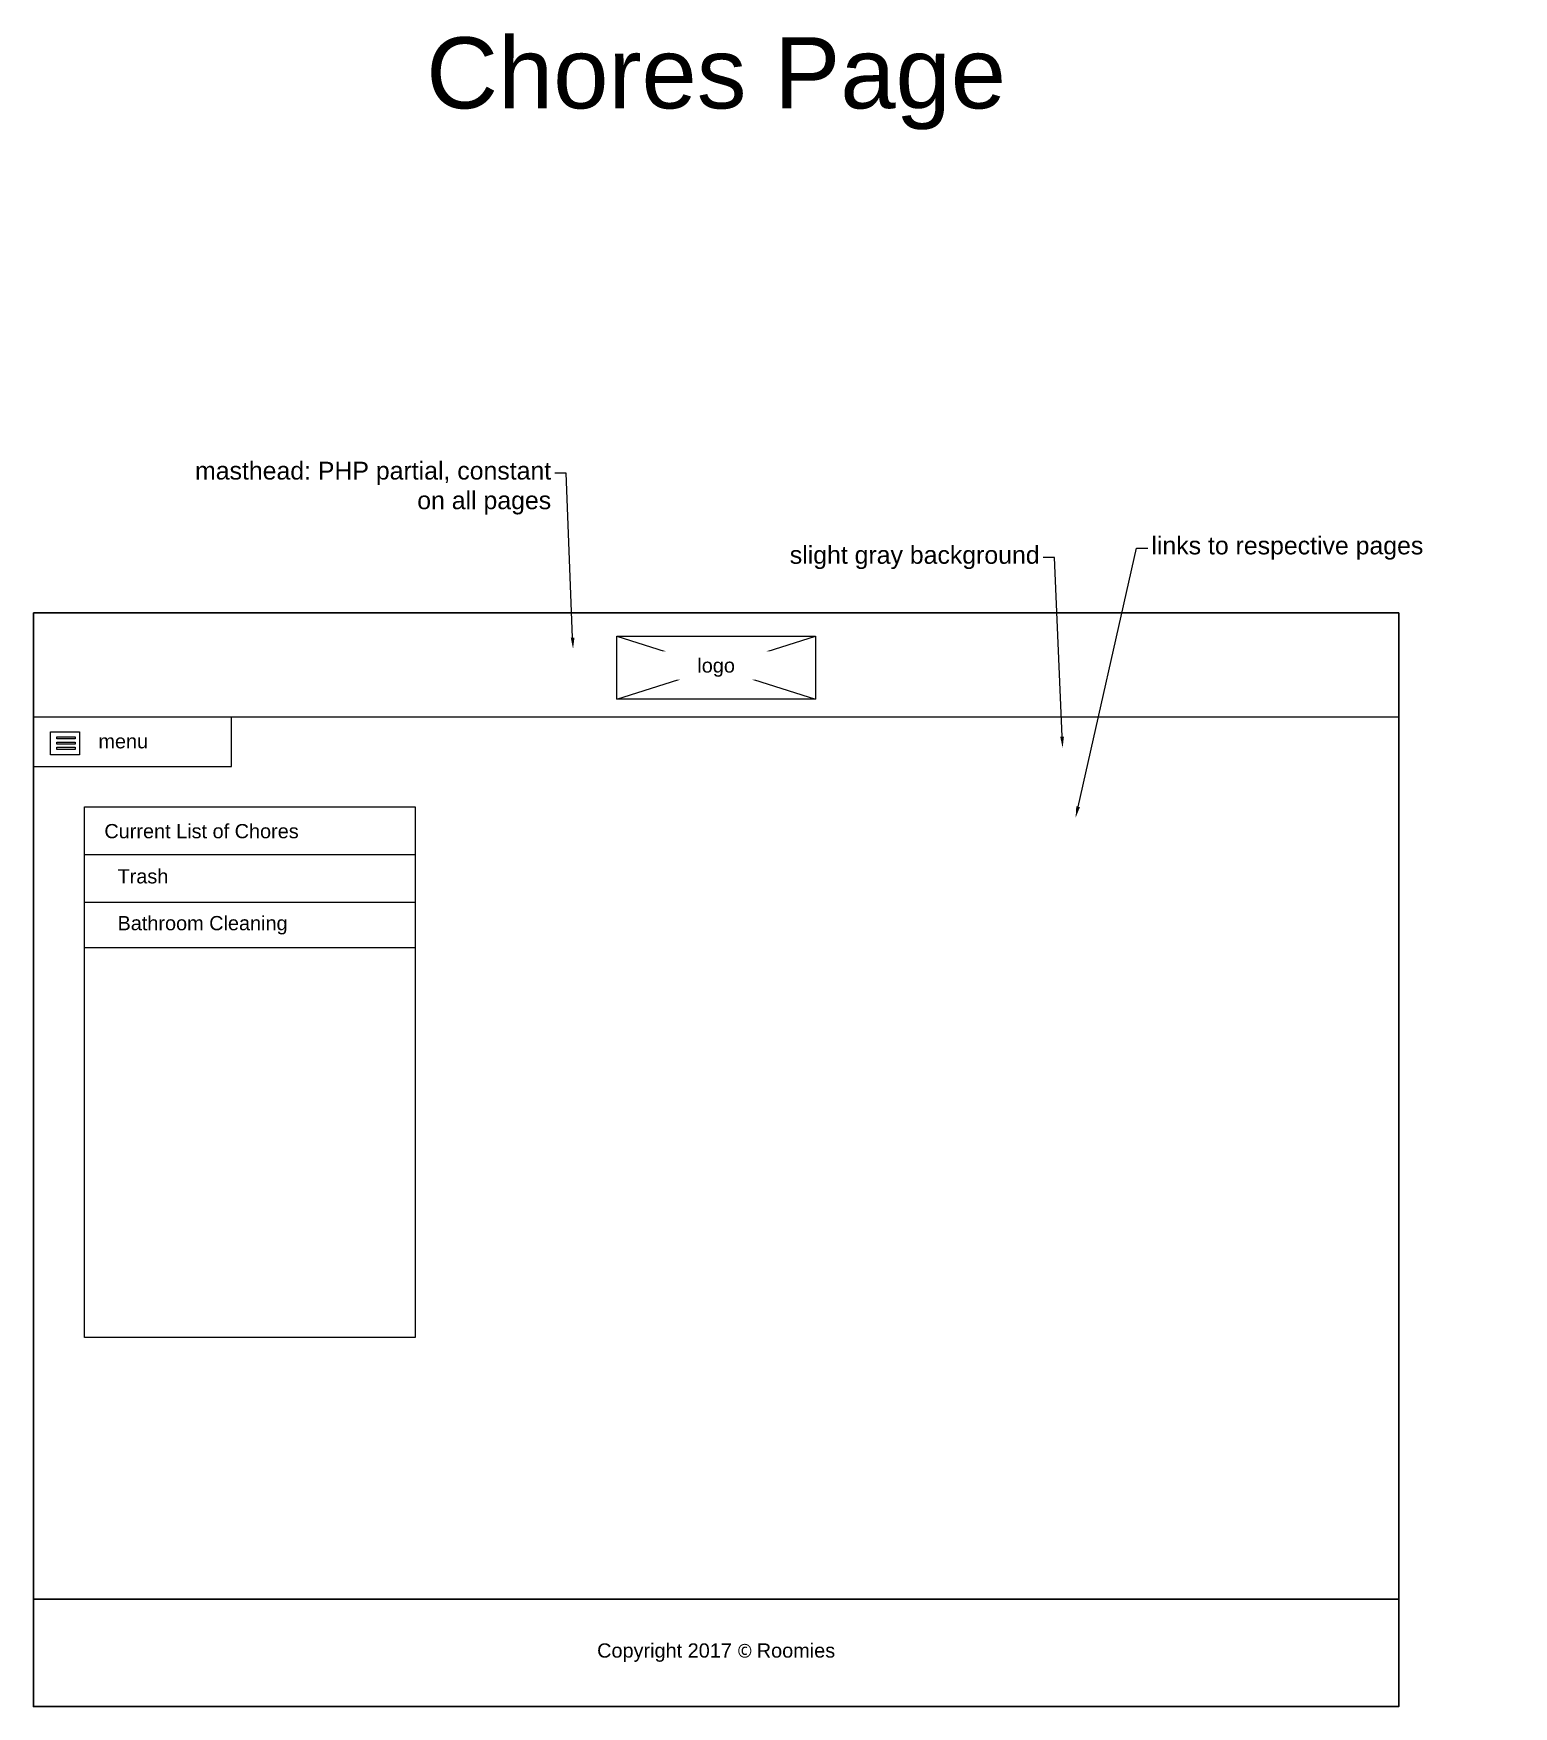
# Model space of a CAD drawing. Header units: millimetres. Extents: x 75 to 24598, y -10362 to 962.
# Drawn here: x 22517 to 24598, y -3243 to -890 of the extents above; entities that cross this region are included whole.
import ezdxf
from ezdxf import colors
from ezdxf.entities.mleader import LeaderData, LeaderLine
from ezdxf.math import Vec2, Vec3

# ---------------------------------------------------------------- set-up
doc = ezdxf.new("R2010")
doc.units = ezdxf.units.MM
doc.header["$MEASUREMENT"] = 0
doc.styles.get("Standard").update_dxf_attribs({"font": 'arial.ttf', "height": 16})

msp = doc.modelspace()

# ---------------------------------------------------------------- texts
for s, width, insert, char_height, attachment_point in [('Chores Page', 1569.909, (23476.9, -960.7), 100, 5), ('menu', 202.197, (22608.2, -1885.6), 20, 4), ('Current List of Chores', 318.667, (22616.6, -2012), 20, 4), ('Trash', 202.197, (22635.1, -2075.5), 20, 4), ('Bathroom Cleaning', 313.747, (22635.1, -2144.2), 20, 4), ('Copyright 2017 {\\fMicrosoft JhengHei Light|b0|i0|c136|p34;\\H0.95833x;©\\fMicrosoft JhengHei Light|b0|i0|c0|p34; }Roomies', 757.039, (23476.9, -3166.9), 20, 5)]:
    msp.add_mtext_dynamic_manual_height_columns(s, width=width, gutter_width=10, heights=[0], dxfattribs=dict(insert=insert, char_height=char_height, attachment_point=attachment_point))

# ---------------------------------------------------------------- linework, layer by layer
for p, q in [((23337.3, -1737.7), (23616.4, -1826.2)), ((23337.3, -1826.2), (23616.4, -1737.7)), ((22516.9, -1850.9), (24436.9, -1850.9)), ((22516.9, -1850.9), (22868.3, -1850.9)), ((22795.3, -1921.1), (22795.3, -1850.9)), ((22516.9, -1921.1), (22795.3, -1921.1)), ((22588.8, -2044.6), (23053.8, -2044.6)), ((22588.8, -2111.6), (23053.8, -2111.6)), ((22588.8, -2175.4), (23053.8, -2175.4))]:
    msp.add_line(p, q)
at = {"lineweight": 30}
msp.add_line((22516.9, -3091.9), (24436.9, -3091.9), dxfattribs=at)
msp.add_lwpolyline([(22516.9, -1705), (24436.9, -1705), (24436.9, -3242.7), (22516.9, -3242.7)], close=True, dxfattribs=at)
for points in [[(23337.3, -1737.7), (23616.4, -1737.7), (23616.4, -1826.2), (23337.3, -1826.2)], [(22540.9, -1872.1), (22581.7, -1872.1), (22581.7, -1904.7), (22540.9, -1904.7)], [(22549.7, -1879.2), (22575.7, -1879.2), (22575.7, -1882.1), (22549.7, -1882.1)], [(22549.7, -1886.6), (22575.7, -1886.6), (22575.7, -1889.6), (22549.7, -1889.6)], [(22549.7, -1894), (22575.7, -1894), (22575.7, -1897), (22549.7, -1897)], [(22588.8, -1977.5), (23053.8, -1977.5), (23053.8, -2723.7), (22588.8, -2723.7)]]:
    msp.add_lwpolyline(points, close=True)

msp.set_redraw_order([(e.dxf.handle, doc.entitydb.next_handle()) for e in msp.query("TEXT MTEXT ATTDEF DIMENSION ARC_DIMENSION")])  # texts and dimensions are drawn at this point

# ---------------------------------------------------------------- leaders
at = {"color": 1}
ml = msp.add_multileader_mtext('Standard', dxfattribs=at)
ml.set_content('masthead: PHP partial, constant on all pages', color=1)
ml.set_leader_properties()
ml.build(insert=Vec2(0, 0))
ml.multileader.update_dxf_attribs({"dogleg_length": 16, "arrow_head_size": 16})
ctx = ml.context
ctx.base_point, ctx.char_height, ctx.arrow_head_size, ctx.landing_gap_size, ctx.plane_origin = Vec3(22741.6, -1508.7), 25, 16, 5, Vec3(22851.7, -1520.4)
ctx.text_align_type = 2
notes = []
notes.append((ctx, [(1, (1, 1, 0), (23265.9, -1508.7), (-1, 0), 16, [(0, [(23275.7, -1755.7)], 0, [])])]))
ctx.mtext.insert, ctx.mtext.width, ctx.mtext.alignment, ctx.mtext.flow_direction = Vec3(23244.9, -1492.5), 509.252, 3, 5
ml = msp.add_multileader_mtext('Standard', dxfattribs=at)
ml.set_content('links to respective pages', color=1)
ml.set_leader_properties()
ml.build(insert=Vec2(0, 0))
ml.multileader.update_dxf_attribs({"dogleg_length": 16, "arrow_head_size": 16})
ctx = ml.context
ctx.base_point, ctx.char_height, ctx.arrow_head_size, ctx.landing_gap_size, ctx.plane_origin = Vec3(24084, -1613.9), 25, 16, 5, Vec3(24043.7, -1625.7)
notes.append((ctx, [(0, (1, 1, 0), (24068, -1613.9), (1, 0), 16, [(0, [(23982.4, -1993.1)], 0, [])])]))
ctx.mtext.insert, ctx.mtext.width, ctx.mtext.flow_direction = Vec3(24089, -1597.7), 509.252, 5
for ctx, leaders in notes:
    for number, flags, end, landing, length, lines in leaders:
        leader = LeaderData()
        leader.index, (leader.has_last_leader_line, leader.has_dogleg_vector, leader.attachment_direction) = number, flags
        leader.last_leader_point, leader.dogleg_vector, leader.dogleg_length = Vec3(end), Vec3(landing), length
        for number, points, colour, breaks in lines:
            line = LeaderLine()
            line.index, line.vertices, line.color, line.breaks = number, Vec3.list(points), colors.encode_raw_color(colour), breaks
            leader.lines.append(line)
        ctx.leaders.append(leader)

# ---------------------------------------------------------------- next in the draw order: texts
at = {"insert": (23476.9, -1781.9), "char_height": 20, "attachment_point": 5, "bg_fill": 3, "box_fill_scale": 1.5, "bg_fill_color": 256, "bg_fill_transparency": 0}
msp.add_mtext_dynamic_manual_height_columns('logo', width=202.197, gutter_width=10, heights=[0], dxfattribs=at)

# ---------------------------------------------------------------- next in the draw order: leaders
at = {"color": 1}
ml = msp.add_multileader_mtext('Standard', dxfattribs=at)
ml.set_content('slight gray background', color=1)
ml.set_leader_properties()
ml.build(insert=Vec2(0, 0))
ml.multileader.update_dxf_attribs({"dogleg_length": 16, "arrow_head_size": 16})
ctx = ml.context
ctx.base_point, ctx.char_height, ctx.arrow_head_size, ctx.landing_gap_size, ctx.plane_origin = Vec3(23579, -1627.1), 25, 16, 5, Vec3(23538.6, -1638.8)
ctx.text_align_type = 2
notes = []
notes.append((ctx, [(1, (1, 1, 0), (23952.8, -1627.1), (-1, 0), 16, [(0, [(23964.1, -1894.9)], 0, [])])]))
ctx.mtext.insert, ctx.mtext.width, ctx.mtext.alignment, ctx.mtext.flow_direction = Vec3(23931.8, -1610.9), 509.252, 3, 5
for ctx, leaders in notes:
    for number, flags, end, landing, length, lines in leaders:
        leader = LeaderData()
        leader.index, (leader.has_last_leader_line, leader.has_dogleg_vector, leader.attachment_direction) = number, flags
        leader.last_leader_point, leader.dogleg_vector, leader.dogleg_length = Vec3(end), Vec3(landing), length
        for number, points, colour, breaks in lines:
            line = LeaderLine()
            line.index, line.vertices, line.color, line.breaks = number, Vec3.list(points), colors.encode_raw_color(colour), breaks
            leader.lines.append(line)
        ctx.leaders.append(leader)

doc.saveas('drawing.dxf')
